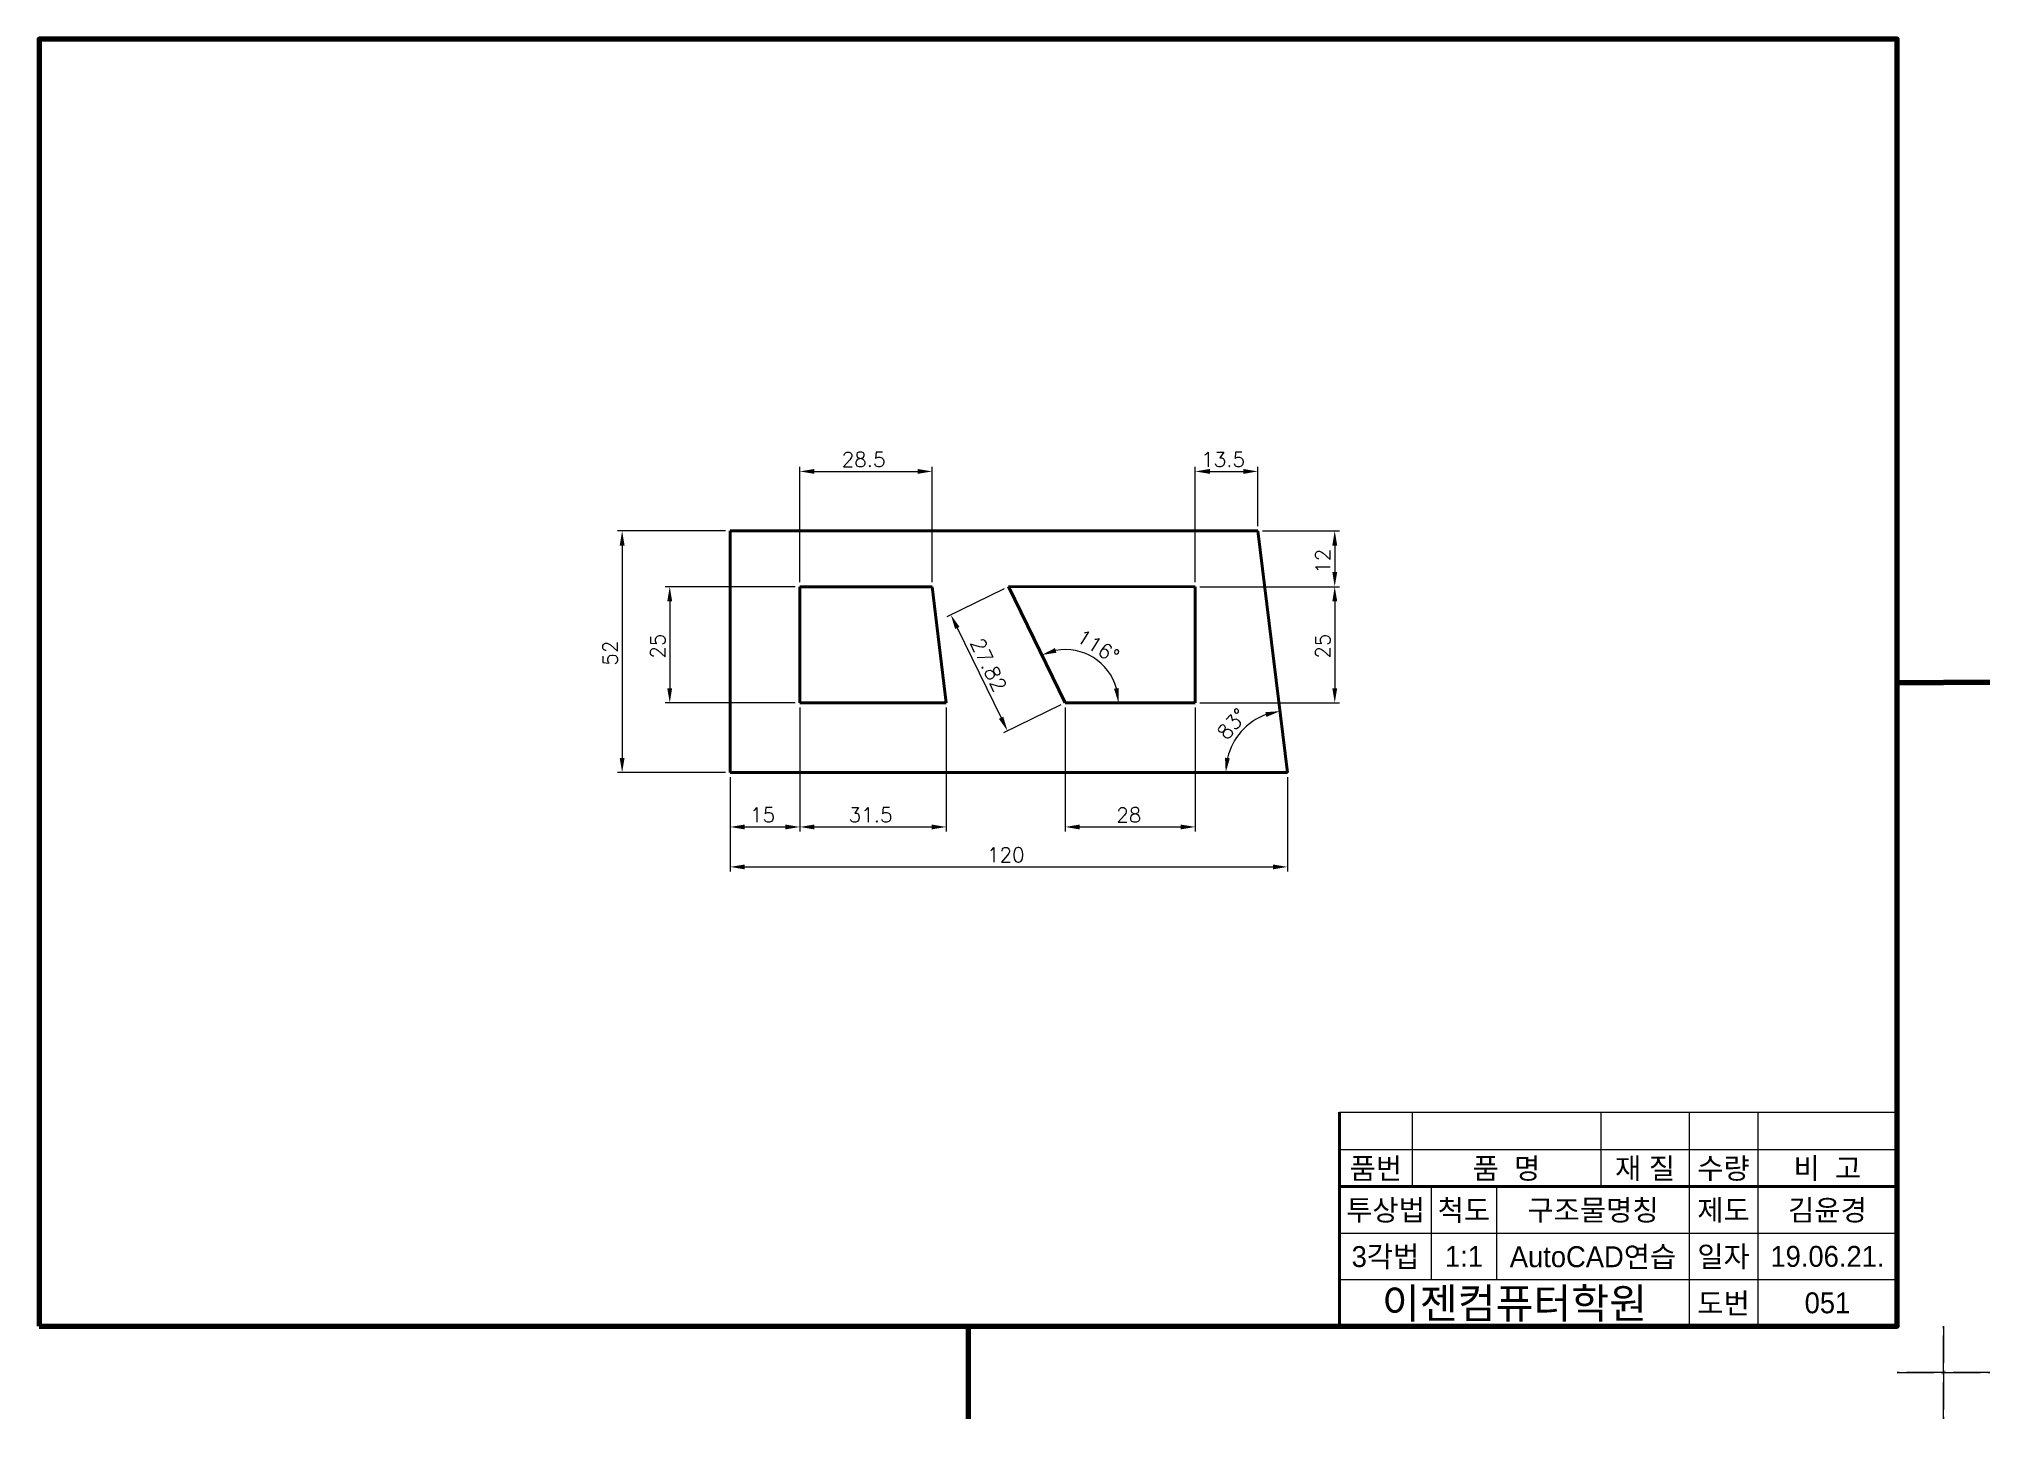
# Model space of a CAD drawing. Header units: millimetres. Extents: x 0 to 4210, y 0 to 2980.
# Drawn here: x 10 to 430, y 1475 to 1772 of the extents above; entities that cross this region are included whole.
import ezdxf
from ezdxf.enums import TextEntityAlignment as Align

# ---------------------------------------------------------------- set-up
doc = ezdxf.new("R2010")
doc.units = ezdxf.units.MM
doc.linetypes.add('PHANTOM2', pattern=[31.75, 15.875, -3.175, 3.175, -3.175, 3.175, -3.175])
for name, color, linetype, lineweight in [('가는선', 1, 'Continuous', 13), ('구분선', 1, 'PHANTOM2', 13), ('문자', 2, 'Continuous', 20), ('외곽선', 4, 'Continuous', 70), ('외형선', 3, 'Continuous', 40), ('치수선', 1, 'Continuous', 13)]:
    doc.layers.add(name, color=color, linetype=linetype, lineweight=lineweight)
doc.styles.get("Standard").update_dxf_attribs({"font": 'romans.shx'})
doc.styles.add('한글', font='')
doc.styles.get('한글').set_extended_font_data('Gulim')

msp = doc.modelspace()

# ---------------------------------------------------------------- texts
at = {"layer": '문자', "ltscale": 0.5}
for s, p in [('28.5', (182.79, 1679.94)), ('13.5', (260.18, 1679.94)), ('15', (163.07, 1603.42)), ('31.5', (184.29, 1603.42)), ('28', (241.91, 1603.42)), ('120', (214.07, 1594.82))]:
    msp.add_text(s, height=3.15, dxfattribs=at).set_placement(p)
for s, rotation, p in [('12', 90, (287.94, 1656.91)), ('25', 90, (144.78, 1638.63)), ('27.82', 296, (210.34, 1642.09)), ('116°', 328, (233, 1642.53)), ('25', 90, (287.94, 1638.63)), ('52', 90, (134.53, 1637.13)), ('83°', 48.5, (265.68, 1620.92))]:
    msp.add_text(s, height=3.15, rotation=rotation, dxfattribs=at).set_placement(p)
at = {"layer": '문자', "ltscale": 0.5, "style": '한글'}
for s, height, p in [('품번', 4.5, (297.79, 1529)), ('품  명', 4.5, (325.9, 1529)), ('재 질', 4.5, (355.75, 1529)), ('수량', 4.5, (372.64, 1529)), ('비  고', 4.5, (395.01, 1529)), ('투상법', 4.5, (299.86, 1520)), ('척도', 4.5, (316.76, 1520)), ('구조물명칭', 4.5, (344.54, 1520)), ('제도', 4.5, (372.64, 1520)), ('김윤경', 4.5, (395.01, 1520)), ('3각법', 4.5, (299.86, 1510)), ('1:1', 4.5, (316.76, 1510)), ('AutoCAD연습', 4.5, (344.54, 1510)), ('일자', 4.5, (372.64, 1510)), ('19.06.21.', 4.5, (395.01, 1510)), ('이젠컴퓨터학원', 6.5, (327.64, 1500)), ('도번', 4.5, (372.64, 1500)), ('051', 4.5, (395.01, 1500))]:
    msp.add_text(s, height=height, dxfattribs=at).set_placement(p, align=Align.MIDDLE)

# ---------------------------------------------------------------- linework, layer by layer
at = {"layer": '가는선', "ltscale": 0.5}
for p, q in [((290, 1541), (410, 1541)), ((305.58, 1541), (305.58, 1525)), ((346.22, 1541), (346.22, 1525)), ((365.27, 1541), (365.27, 1495)), ((380.01, 1541), (380.01, 1495)), ((290, 1533), (410, 1533)), ((309.73, 1525), (309.73, 1505)), ((323.8, 1525), (323.8, 1505)), ((290, 1515), (410, 1515)), ((290, 1505), (410, 1505))]:
    msp.add_line(p, q, dxfattribs=at)
at = {"layer": '구분선', "ltscale": 0.5}
for points in [[(410, 1485), (420, 1485), (420, 1495)], [(410, 1485), (420, 1485), (420, 1495)], [(420, 1495), (420, 1485), (430, 1485)], [(420, 1495), (420, 1485), (430, 1485)], [(420, 1495), (420, 1485), (430, 1485)], [(420, 1495), (420, 1485), (430, 1485)], [(420, 1475), (420, 1485), (410, 1485)], [(430, 1485), (420, 1485), (420, 1475)], [(430, 1485), (420, 1485), (420, 1475)]]:
    msp.add_lwpolyline(points, dxfattribs=at)
at = {"layer": '외곽선', "ltscale": 0.5}
for p, q in [((410, 1633.5), (420, 1633.5)), ((430, 1633.5), (420, 1633.5)), ((430, 1633.5), (420, 1633.5)), ((410, 1495), (410, 1541)), ((210, 1495), (210, 1485)), ((210, 1495), (210, 1485)), ((210, 1485), (210, 1475))]:
    msp.add_line(p, q, dxfattribs=at)
msp.add_lwpolyline([(10, 1495), (410, 1495), (410, 1772), (10, 1772)], close=True, dxfattribs=at)
at = {"layer": '외형선', "ltscale": 0.5}
for p, q in [((272.41, 1666.13), (158.79, 1666.13)), ((158.79, 1666.13), (158.79, 1614.13)), ((278.79, 1614.13), (272.41, 1666.13)), ((173.79, 1629.13), (173.79, 1654.13)), ((173.79, 1654.13), (202.29, 1654.13)), ((202.29, 1654.13), (205.29, 1629.13)), ((230.91, 1629.13), (218.71, 1654.14)), ((218.71, 1654.14), (258.91, 1654.13)), ((258.91, 1654.13), (258.91, 1629.13)), ((173.79, 1629.13), (205.29, 1629.13)), ((258.91, 1629.13), (230.91, 1629.13)), ((158.79, 1614.13), (278.79, 1614.13)), ((290, 1541), (290, 1533)), ((290, 1533), (290, 1525)), ((290, 1525), (410, 1525)), ((290, 1525), (290, 1505)), ((290, 1505), (290, 1495))]:
    msp.add_line(p, q, dxfattribs=at)
at = {"layer": '치수선', "ltscale": 0.5}
for p, q in [((173.79, 1655.13), (173.79, 1679.94)), ((176.94, 1678.94), (199.14, 1678.94)), ((202.29, 1655.13), (202.29, 1679.94)), ((258.91, 1655.13), (258.91, 1679.94)), ((262.06, 1678.94), (269.26, 1678.94)), ((272.41, 1667.13), (272.41, 1679.94)), ((157.79, 1666.13), (134.53, 1666.13)), ((273.41, 1666.13), (289.94, 1666.13)), ((135.53, 1662.98), (135.53, 1617.28)), ((288.94, 1662.98), (288.94, 1657.28)), ((172.79, 1654.13), (144.78, 1654.13)), ((145.78, 1650.98), (145.78, 1632.28)), ((217.81, 1653.7), (205.4, 1647.65)), ((259.91, 1654.13), (289.94, 1654.13)), ((288.94, 1650.98), (288.94, 1632.28)), ((207.68, 1645.25), (217.12, 1625.91)), ((172.79, 1629.13), (144.78, 1629.13)), ((173.79, 1628.13), (173.79, 1601.42)), ((205.29, 1628.13), (205.29, 1601.42)), ((230.01, 1628.69), (217.6, 1622.64)), ((230.91, 1628.13), (230.91, 1601.42)), ((258.91, 1628.13), (258.91, 1601.42)), ((259.91, 1629.13), (289.94, 1629.13)), ((157.79, 1614.13), (134.53, 1614.13)), ((158.79, 1613.13), (158.79, 1601.42)), ((278.79, 1613.13), (278.79, 1592.82)), ((158.79, 1601.68), (158.79, 1592.82)), ((161.94, 1602.42), (170.64, 1602.42)), ((176.94, 1602.42), (202.14, 1602.42)), ((234.06, 1602.42), (255.76, 1602.42)), ((161.94, 1593.82), (275.64, 1593.82))]:
    msp.add_line(p, q, dxfattribs=at)
for centre, radius, start, end in [((230.91, 1629.13), 11.47, 15.7838, 100.2162), ((278.79, 1614.13), 13.32, 110.5817, 166.4183)]:
    msp.add_arc(centre, radius, start, end, dxfattribs=at)
for points in [[(176.94, 1679.46), (176.94, 1678.41), (173.79, 1678.94)], [(199.14, 1679.46), (199.14, 1678.41), (202.29, 1678.94)], [(262.06, 1679.46), (262.06, 1678.41), (258.91, 1678.94)], [(269.26, 1679.46), (269.26, 1678.41), (272.41, 1678.94)], [(135.01, 1662.98), (136.06, 1662.98), (135.53, 1666.13)], [(288.42, 1662.98), (289.47, 1662.98), (288.94, 1666.13)], [(288.42, 1657.28), (289.47, 1657.28), (288.94, 1654.13)], [(145.25, 1650.98), (146.3, 1650.98), (145.78, 1654.13)], [(288.42, 1650.98), (289.47, 1650.98), (288.94, 1654.13)], [(208.16, 1645.48), (207.21, 1645.02), (206.3, 1648.08)], [(229.03, 1639.92), (228.71, 1640.92), (225.88, 1639.44)], [(145.25, 1632.28), (146.3, 1632.28), (145.78, 1629.13)], [(242.46, 1632.32), (241.42, 1632.18), (242.38, 1629.13)], [(288.42, 1632.28), (289.47, 1632.28), (288.94, 1629.13)], [(217.59, 1626.14), (216.65, 1625.68), (218.5, 1623.08)], [(273.98, 1627.11), (274.23, 1626.09), (277.17, 1627.35)], [(135.01, 1617.28), (136.06, 1617.28), (135.53, 1614.13)], [(266.36, 1617.2), (265.32, 1617.32), (265.47, 1614.13)], [(161.94, 1602.94), (161.94, 1601.89), (158.79, 1602.42)], [(170.64, 1602.94), (170.64, 1601.89), (173.79, 1602.42)], [(176.94, 1602.94), (176.94, 1601.89), (173.79, 1602.42)], [(202.14, 1602.94), (202.14, 1601.89), (205.29, 1602.42)], [(234.06, 1602.94), (234.06, 1601.89), (230.91, 1602.42)], [(255.76, 1602.94), (255.76, 1601.89), (258.91, 1602.42)], [(161.94, 1594.34), (161.94, 1593.29), (158.79, 1593.82)], [(275.64, 1594.34), (275.64, 1593.29), (278.79, 1593.82)]]:
    msp.add_solid(points, dxfattribs=at)

msp.set_redraw_order([(e.dxf.handle, doc.entitydb.next_handle()) for e in msp.query("TEXT MTEXT ATTDEF DIMENSION ARC_DIMENSION")])  # texts and dimensions are drawn at this point

doc.saveas('drawing.dxf')
